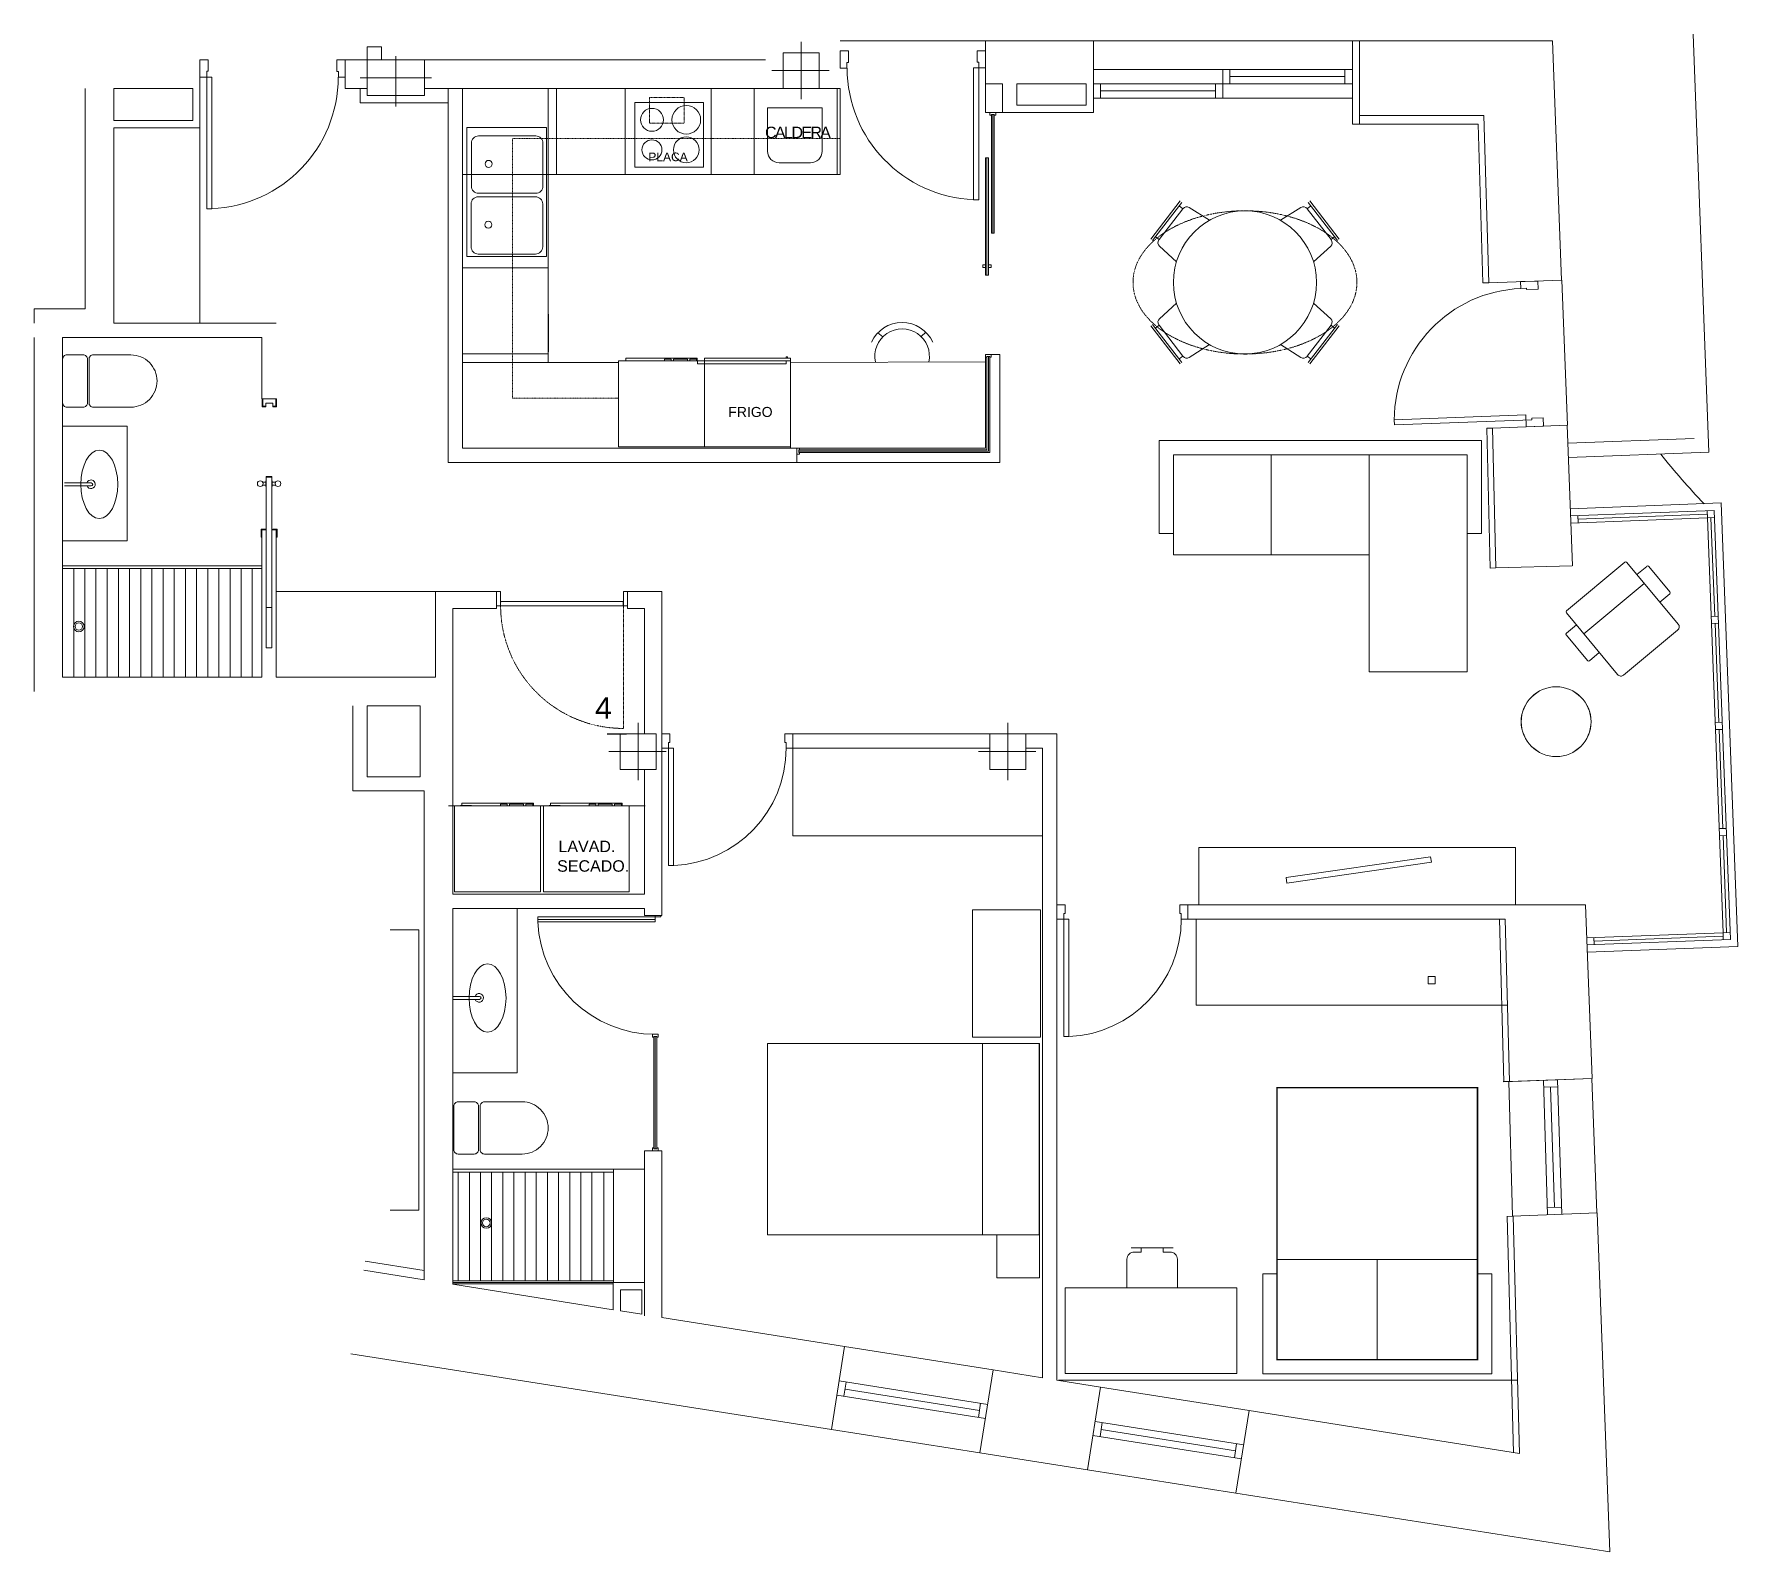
# Model space of a CAD drawing. Header units: millimetres. Extents: x 35844 to 119942, y 7566 to 131569.
# Drawn here: x 102281 to 114182, y 44327 to 54931 of the extents above; entities that cross this region are included whole.
import ezdxf

# ---------------------------------------------------------------- set-up
doc = ezdxf.new("R2010")
doc.units = ezdxf.units.MM
doc.linetypes.add('ACAD_ISO03W100', pattern=[30, 12, -18])
for name, color, linetype, lineweight in [('12. MOB ASEOS+COCINAS', 5, 'Continuous', 9), ('3. Rgst_Paso', 4, 'Continuous', 9), ('5. Re_Secundario_vivienda', 5, 'Continuous', 9), ('6. PROYECCIÓN', 251, 'Continuous', 9), ('cristaleria', 220, 'Continuous', 15), ('ESTR REFORMADO', 1, 'Continuous', 18), ('MURO', 1, 'Continuous', 0), ('MURO MODIF', 1, 'Continuous', 0)]:
    doc.layers.add(name, color=color, linetype=linetype, lineweight=lineweight)
doc.layers.add('16. SUP. ÚTIL', color=11, linetype='Continuous', lineweight=0, plot=False)
for name, color, linetype in [('5. CaSe_RTV', 94, 'Continuous'), ('_mobiliario', 5, 'Continuous'), ('METALISTERIA', 2, 'Continuous'), ('TEXTO', 140, 'Continuous')]:
    doc.layers.add(name, color=color, linetype=linetype)
doc.styles.get("Standard").update_dxf_attribs({"font": 'arial.ttf', "height": 500})
doc.styles.add('texto 2', font='arial.ttf', dxfattribs={"height": 0.06})

msp = doc.modelspace()

# ---------------------------------------------------------------- texts
at = {"layer": '5. CaSe_RTV'}
msp.add_text('4', height=150, dxfattribs=at).set_placement((106200, 50148))
at = {"layer": '_mobiliario', "insert": (106572, 54103), "char_height": 60, "attachment_point": 1, "style": 'texto 2'}
msp.add_mtext_dynamic_manual_height_columns('PLACA', width=48.96, gutter_width=30, heights=[0], dxfattribs=at)
at = {"layer": 'TEXTO', "attachment_point": 1}
for s, insert, char_height in [('{\\T0.75;CALDERA}', (107387, 54284), 80), ('FRIGO', (107130, 52326), 70), ('LAVAD.', (105944, 49296), 80), ('SECADO.', (105935, 49159), 80)]:
    msp.add_mtext_dynamic_manual_height_columns(s, width=130.83, gutter_width=100, heights=[2.07], dxfattribs=dict(at, insert=insert, char_height=char_height))

# ---------------------------------------------------------------- blocks, each defined once
blk = doc.blocks.new('A$C0D012787')
blk.add_lwpolyline([(0.047, 0.08), (0.047, 0.9), (0.082, 0.9), (0.082, 0.08)], close=True)
for points in [[(0.047, 0.08), (0, 0.08), (0, -0.02), (0.057, -0.02), (0.057, 0.04), (0.047, 0.04), (0.047, 0.08)], [(0.868, 0.08), (0.915, 0.08), (0.915, -0.02), (0.858, -0.02), (0.858, 0.04), (0.868, 0.04), (0.868, 0.08)]]:
    blk.add_lwpolyline(points)
blk.add_arc((0.047, 0.08), 0.821, 0.0273, 87.4878)
blk = doc.blocks.new('p')
at = {"layer": 'ESTR REFORMADO', "color": 8}
for points in [[(0, -0.2), (0, 0.2)], [(-0.195, 0), (0.205, 0)]]:
    blk.add_lwpolyline(points, dxfattribs=at)
at = {"layer": 'MURO MODIF'}
blk.add_lwpolyline([(-0.125, -0.125), (-0.125, 0.125), (0.125, 0.125), (0.125, -0.125)], close=True, dxfattribs=at)
blk = doc.blocks.new('A$C6F746D9D')
at = {"linetype": 'ByBlock'}
for p, q in [((0.005, 1.049), (0.125, 1.049)), ((0.005, 1.049), (0.005, 0.991)), ((0.085, 0.991), (0.005, 0.991)), ((1.045, 1.001), (0.085, 1.001)), ((0.085, 1.001), (0.085, 0.991)), ((0.125, 1.049), (0.125, 0.966)), ((0.125, 0.966), (1.045, 0.966)), ((1.045, 0.966), (1.045, 1.001))]:
    blk.add_line(p, q, dxfattribs=at)
blk.add_lwpolyline([(0.086, 0.091), (0.086, 0.081), (0.126, 0.081), (0.126, 0.034), (0.006, 0.034), (0.006, 0.091)], close=True, dxfattribs=at)
blk.add_arc((0.124, 1.003), 0.921, 270.1171, 357.7518)
blk = doc.blocks.new('pilar pantalla')
at = {"layer": '6. PROYECCIÓN'}
for points in [[(0, 0.125), (0, -0.075), (0, -0.225)], [(-0.25, -0.025), (0.15, -0.025), (0.25, -0.025)]]:
    blk.add_lwpolyline(points, dxfattribs=at)
at = {"layer": 'ESTR REFORMADO'}
blk.add_lwpolyline([(-0.2, 0.1), (0.2, 0.1), (0.2, -0.15), (-0.2, -0.15)], close=True, dxfattribs=at)
blk = doc.blocks.new('lavad. i')
for p, q in [((-0.3, -0.65), (-0.3, -0.05)), ((-0.3, -0.05), (0.3, -0.05)), ((0.3, -0.05), (0.3, -0.65)), ((0.3, -0.65), (-0.3, -0.65)), ((-0.26, -0.652, 0), (-0.26, -0.65)), ((-0.26, -0.652, 0), (-0.182, -0.652, 0)), ((-0.25, -0.67, -0.318), (-0.25, -0.652, 0)), ((-0.25, -0.67), (0.25, -0.67)), ((-0.182, -0.652, 0), (-0.182, -0.65)), ((0.02, -0.662), (0.02, -0.65)), ((0.02, -0.662), (0.067, -0.662)), ((0.067, -0.662), (0.067, -0.65)), ((0.083, -0.662), (0.083, -0.65)), ((0.083, -0.662), (0.181, -0.662)), ((0.181, -0.662), (0.181, -0.65)), ((0.197, -0.662), (0.197, -0.65)), ((0.197, -0.662), (0.245, -0.662)), ((0.245, -0.662), (0.245, -0.65)), ((0.25, -0.67), (0.25, -0.65))]:
    blk.add_line(p, q)
blk = doc.blocks.new('frig. i')
for p, q in [((-0.345, -0.05), (0.255, -0.05)), ((-0.345, -0.67), (-0.345, -0.05)), ((0.255, -0.05), (0.255, -0.67)), ((-0.345, -0.65), (0.255, -0.65)), ((-0.345, -0.67), (0.255, -0.67)), ((-0.325, -0.67), (-0.325, -0.68)), ((-0.325, -0.68), (-0.315, -0.68)), ((-0.315, -0.68), (-0.315, -0.67))]:
    blk.add_line(p, q)
blk = doc.blocks.new('WC')
for points in [[(-0.214, -0.183), (-0.477, -0.183, -0.414214), (-0.659, 0), (-0.659, 0, -0.414214), (-0.477, 0.182), (-0.214, 0.182, -0.414214), (-0.184, 0.152), (-0.184, -0.153, -0.414214)], [(-0.143, -0.183), (-0.03, -0.183, 0.414214), (0, -0.153), (0, 0.152, 0.414214), (-0.03, 0.182), (-0.143, 0.182, 0.414214), (-0.173, 0.152), (-0.173, -0.153, 0.414214)]]:
    blk.add_lwpolyline(points, format="xyb", close=True)
blk = doc.blocks.new('inodoro')
at = {"rotation": 179.9999999999821}
blk.add_blockref('WC', (0, 0.1525), dxfattribs=at)

# ---------------------------------------------------------------- linework, layer by layer
at = {"layer": '12. MOB ASEOS+COCINAS'}
for p, q in [((105873, 54551), (105873, 53951)), ((105931, 54551), (105931, 53951)), ((106411, 54551), (106411, 53951)), ((107011, 54551), (107011, 53951)), ((107311, 54551), (107311, 53951)), ((107891, 54551), (107891, 53951)), ((107911, 54551), (107911, 53951)), ((105873, 53591), (105873, 54322)), ((105273, 53951), (106373, 53951)), ((105998, 53951), (105873, 53951)), ((105873, 53951), (106323, 53951)), ((105873, 53951), (106323, 53951)), ((105873, 53951), (106323, 53951)), ((106323, 53951), (107911, 53951)), ((107581, 53951), (106381, 53951)), ((106393, 53951), (107891, 53951)), ((107791, 53951), (106891, 53951)), ((107811, 53951), (107211, 53951)), ((107901, 53951), (107581, 53951)), ((107911, 53951), (107891, 53951)), ((105873, 53822), (105873, 53362)), ((105873, 53362), (105873, 53240)), ((105273, 53297), (105873, 53297)), ((105873, 53240), (105874, 52710)), ((105873, 52730), (105873, 53180)), ((105873, 52730), (105873, 52637)), ((105273, 52697), (105873, 52697)), ((105273, 52637), (106344, 52637)), ((105874, 52637), (105894, 52637)), ((106344, 52637), (106364, 52637)), ((106914, 52647), (107534, 52647)), ((106914, 52627), (106914, 52647)), ((107534, 52627), (106914, 52627)), ((107534, 52647), (107534, 52627)), ((107564, 52637), (108927, 52641)), ((107564, 52037), (107564, 52637)), ((106344, 52387), (106364, 52387)), ((102931, 52191), (102481, 52191)), ((102931, 51391), (102931, 52191)), ((102681, 51795), (102494, 51795)), ((102681, 51775), (102494, 51775)), ((102931, 51391), (102481, 51391)), ((102481, 51217), (103514, 51217)), ((103494, 51197), (102481, 51197)), ((102559, 50437), (102559, 51197)), ((102637, 50437), (102637, 51197)), ((102712, 50437), (102712, 51197)), ((102793, 50437), (102793, 51197)), ((102871, 50437), (102871, 51197)), ((102949, 50437), (102949, 51197)), ((103027, 50437), (103027, 51197)), ((103104, 50437), (103104, 51197)), ((103182, 50437), (103182, 51197)), ((103260, 51197), (103260, 50437)), ((103338, 50437), (103338, 51197)), ((103416, 50437), (103416, 51197)), ((103416, 50437), (103416, 51197)), ((103494, 50437), (103494, 51197)), ((103494, 51197), (103873, 51197)), ((103494, 50437), (103494, 51197)), ((103514, 51217), (103873, 51217)), ((103572, 51197), (103572, 50437)), ((103650, 50437), (103650, 51197)), ((103728, 50437), (103728, 51197)), ((103805, 50437), (103805, 51197)), ((105799, 49539), (106399, 49539)), ((106399, 49539), (106549, 49539)), ((105656, 47675), (105656, 48822)), ((105393, 48207), (105206, 48207)), ((105393, 48187), (105206, 48187)), ((105656, 47675), (105206, 47675)), ((106546, 47000), (105206, 47000)), ((105448, 46980), (105206, 46980)), ((106328, 46980), (105206, 46980)), ((105244, 46980), (105244, 46220)), ((105322, 46980), (105322, 46220)), ((105400, 46980), (105400, 46220)), ((105477, 46980), (105477, 46220)), ((105555, 46980), (105555, 46220)), ((105633, 46980), (105633, 46220)), ((105711, 46980), (105711, 46220)), ((105789, 46980), (105789, 46220)), ((105867, 46980), (105867, 46220)), ((105945, 46220), (105945, 46980)), ((106023, 46980), (106023, 46220)), ((106100, 46220), (106100, 46980)), ((106178, 46980), (106178, 46220)), ((106261, 46980), (106261, 46220)), ((106328, 46208), (106328, 47000)), ((106328, 47000), (106546, 47000)), ((106328, 46220), (105206, 46220)), ((105206, 46200), (106328, 46200))]:
    msp.add_line(p, q, dxfattribs=at)
at = {"layer": '12. MOB ASEOS+COCINAS', "linetype": 'ACAD_ISO03W100', "ltscale": 0.009}
for p, q in [((107911, 54201), (105623, 54201)), ((105623, 54201), (105623, 52387)), ((105623, 52387), (106344, 52387))]:
    msp.add_line(p, q, dxfattribs=at)
at = {"layer": '12. MOB ASEOS+COCINAS'}
for points in [[(106957, 54452), (106957, 54002), (106477, 54002), (106477, 54452)], [(105305, 54278), (105861, 54278), (105861, 53378), (105305, 53378)]]:
    msp.add_lwpolyline(points, close=True, dxfattribs=at)
at = {"layer": '12. MOB ASEOS+COCINAS', "linetype": 'ACAD_ISO03W100', "ltscale": 0.002}
msp.add_lwpolyline([(106581, 54488), (106822, 54488), (106822, 54309), (106581, 54309)], close=True, dxfattribs=at)
at = {"layer": '12. MOB ASEOS+COCINAS'}
for points in [[(107705, 54032), (107485, 54032, -0.414214), (107405, 54112), (107405, 54415), (107785, 54415), (107785, 54112, -0.414214)], [(105836, 54169), (105836, 53869, -0.414214), (105786, 53819), (105386, 53819, -0.414214), (105336, 53869), (105336, 54169, -0.414214), (105386, 54219), (105786, 54219, -0.414214)], [(105834, 53744), (105834, 53444, -0.414214), (105784, 53394), (105384, 53394, -0.414214), (105334, 53444), (105334, 53744, -0.414214), (105384, 53794), (105784, 53794, -0.414214)]]:
    msp.add_lwpolyline(points, format="xyb", close=True, dxfattribs=at)
msp.add_lwpolyline([(107289, 53951), (105998, 53951)], dxfattribs=at)
for centre, radius in [((106597, 54332), 80), ((106837, 54332), 100), ((106597, 54122), 70), ((106837, 54122), 90), ((105456, 54024), 24.7), ((105454, 53599), 24.7), ((102594, 50792), 37), ((102594, 50792), 26.4), ((105440, 46625), 37), ((105440, 46625), 26.4)]:
    msp.add_circle(centre, radius, dxfattribs=at)
for centre, radius, start, end in [((102679, 51786), 30, 201.5735, 162.6041), ((102681, 51785), 10, 270, 90), ((105390, 48198), 30, 201.5735, 162.6041), ((105393, 48197), 10, 270, 90)]:
    msp.add_arc(centre, radius, start, end, dxfattribs=at)
for centre in [(102737, 51785), (105449, 48196)]:
    msp.add_ellipse(centre, major_axis=(0, 239), ratio=0.538824, dxfattribs=at)
at = {"layer": '16. SUP. ÚTIL'}
msp.add_line((105777, 49539), (105177, 49539), dxfattribs=at)
at = {"layer": '3. Rgst_Paso'}
for p, q in [((111487, 54684), (109680, 54684)), ((110584, 54584), (110584, 54684)), ((110634, 54584), (110634, 54684)), ((111437, 54634), (110634, 54634)), ((111437, 54584), (111437, 54684)), ((111487, 54584), (109680, 54584)), ((111487, 54584), (109680, 54584)), ((109730, 54484), (109730, 54584)), ((110534, 54534), (109730, 54534)), ((110534, 54484), (110534, 54584)), ((110584, 54484), (110584, 54584)), ((111487, 54484), (109680, 54484)), ((108968, 54384), (108958, 54384)), ((108958, 54384), (108958, 54364)), ((108958, 54384), (108998, 54384)), ((108958, 54364), (108968, 54364)), ((108988, 54384), (108968, 54384)), ((108968, 54364), (108968, 54369)), ((108968, 54369), (108988, 54369)), ((108968, 54364), (108968, 53540)), ((108978, 54369), (108978, 53540)), ((108988, 54384), (108998, 54384)), ((108988, 54369), (108988, 54364)), ((108998, 54364), (108988, 54364)), ((108988, 54364), (108988, 53540)), ((108998, 54384), (108998, 54364)), ((108927, 54066), (108947, 54066)), ((108927, 54066), (108927, 53714)), ((108937, 54066), (108937, 53246)), ((108947, 54066), (108947, 53246)), ((108927, 53714), (108927, 53246)), ((108968, 53540), (108988, 53540)), ((108907, 53299), (108907, 53319)), ((108907, 53319), (108927, 53319)), ((108947, 53299), (108947, 53319)), ((108947, 53319), (108967, 53319)), ((108967, 53299), (108967, 53319)), ((108927, 53299), (108907, 53299)), ((108927, 53246), (108947, 53246)), ((108967, 53299), (108947, 53299)), ((108927, 52693), (109027, 52693)), ((109027, 52693), (108927, 52693)), ((108937, 52693), (108927, 52693)), ((108927, 52693), (108927, 52673)), ((108927, 52693), (109027, 52693)), ((108927, 52673), (108937, 52673)), ((108927, 52588), (108927, 52673)), ((108937, 52693), (108957, 52693)), ((108957, 52678), (108937, 52678)), ((108937, 52678), (108937, 52673)), ((108937, 52678), (108937, 52027)), ((108947, 52678), (108947, 52017)), ((108957, 52693), (108967, 52693)), ((108957, 52673), (108957, 52678)), ((108957, 52678), (108957, 52007)), ((108967, 52673), (108957, 52673)), ((108967, 52693), (108967, 52673)), ((109027, 52693), (109027, 52588)), ((108927, 52588), (108927, 52037)), ((109027, 52588), (109027, 51937)), ((103874, 52327), (103874, 52382)), ((103879, 52332), (103879, 52382)), ((103879, 52332), (103879, 52382)), ((103969, 52332), (103969, 52382)), ((103969, 52332), (103969, 52382)), ((103974, 52327), (103974, 52382)), ((103899, 52327), (103874, 52327)), ((103899, 52332), (103879, 52332)), ((103899, 52332), (103899, 52352)), ((103949, 52352), (103899, 52352)), ((103899, 52332), (103899, 52327)), ((103949, 52332), (103949, 52352)), ((103949, 52332), (103949, 52327)), ((103969, 52332), (103949, 52332)), ((103969, 52332), (103949, 52332)), ((103974, 52327), (103949, 52327)), ((107608, 52037), (107628, 52037)), ((107628, 52027), (107623, 52027)), ((107623, 52027), (107623, 52007)), ((107623, 52027), (108937, 52027)), ((107623, 52017), (108947, 52017)), ((107623, 52007), (107628, 52007)), ((107628, 52037), (107628, 52027)), ((108927, 52037), (107628, 52037)), ((107628, 51997), (107628, 52007)), ((107628, 52007), (108089, 52007)), ((108089, 52007), (108957, 52007)), ((107608, 51997), (107628, 51997)), ((107608, 51937), (109027, 51937)), ((103901, 51800), (103879, 51800)), ((103901, 51780), (103879, 51780)), ((103903, 51810), (103901, 51810)), ((103901, 51770), (103901, 51810)), ((103903, 51770), (103901, 51770)), ((103903, 51835), (103903, 51840)), ((103943, 51840), (103903, 51840)), ((103943, 51835), (103903, 51835)), ((103943, 51835), (103943, 51840)), ((103943, 51810), (103945, 51810)), ((103943, 51770), (103945, 51770)), ((103945, 51770), (103945, 51810)), ((103945, 51800), (103968, 51800)), ((103945, 51780), (103968, 51780)), ((113969, 51551), (113967, 51601)), ((113969, 51551), (114019, 51553)), ((103868, 51472), (103868, 51417)), ((103898, 51472), (103868, 51472)), ((103868, 51417), (103873, 51417)), ((103898, 51467), (103873, 51467)), ((103873, 51467), (103873, 51417)), ((103873, 51467), (103873, 51417)), ((103898, 51467), (103898, 51472)), ((103979, 51472), (103948, 51472)), ((103948, 51467), (103948, 51472)), ((103968, 51467), (103948, 51467)), ((103973, 51467), (103948, 51467)), ((103973, 51467), (103973, 51417)), ((103973, 51467), (103973, 51417)), ((103979, 51472), (103979, 51417)), ((114045, 50865), (113995, 50863)), ((114047, 50815), (113997, 50814)), ((114073, 50123), (114023, 50122)), ((114075, 50073), (114025, 50072)), ((114101, 49381), (114051, 49380)), ((114103, 49331), (114053, 49330)), ((106620, 48746), (105800, 48746)), ((106620, 48763), (106620, 48772)), ((106620, 48763), (106660, 48763)), ((106660, 48763), (106660, 48772)), ((114078, 48653), (114128, 48655)), ((114078, 48653), (114080, 48603)), ((106610, 47943), (106600, 47943)), ((106600, 47943), (106600, 47923)), ((106600, 47923), (106610, 47923)), ((106600, 47923), (106610, 47923)), ((106610, 47943), (106630, 47943)), ((106630, 47928), (106610, 47928)), ((106610, 47928), (106610, 47923)), ((106610, 47928), (106610, 47144)), ((106620, 47144), (106620, 47928)), ((106630, 47943), (106640, 47943)), ((106630, 47923), (106630, 47928)), ((106630, 47149), (106630, 47928)), ((106640, 47923), (106630, 47923)), ((106640, 47923), (106630, 47923)), ((106640, 47943), (106640, 47923)), ((112823, 47623), (112853, 46682)), ((112923, 47626), (112953, 46686)), ((112924, 47576), (112824, 47573)), ((112874, 47574), (112901, 46734)), ((106600, 47129), (106600, 47149)), ((106600, 47149), (106610, 47149)), ((106610, 47129), (106600, 47129)), ((106610, 47144), (106610, 47149)), ((106630, 47144), (106610, 47144)), ((106610, 47129), (106630, 47129)), ((106630, 47149), (106630, 47144)), ((106630, 47149), (106640, 47149)), ((106630, 47129), (106640, 47129)), ((106640, 47129), (106640, 47149)), ((112951, 46736), (112851, 46732)), ((107905, 45522), (108942, 45358)), ((107954, 45514), (107938, 45415)), ((107946, 45465), (108885, 45316)), ((107889, 45423), (108926, 45259)), ((108877, 45267), (108892, 45366)), ((109693, 45239), (110730, 45076)), ((109742, 45232), (109727, 45133)), ((109677, 45141), (110714, 44977)), ((109734, 45182), (110672, 45034)), ((110680, 45083), (110665, 44985))]:
    msp.add_line(p, q, dxfattribs=at)
at = {"layer": '3. Rgst_Paso', "ltscale": 0.02}
msp.add_line((103979, 51417), (103973, 51417), dxfattribs=at)
msp.add_lwpolyline([(103943, 50925), (103943, 51835), (103903, 51835), (103903, 50925)], close=True, dxfattribs=at)
at = {"layer": '3. Rgst_Paso'}
for points in [[(113014, 51565), (114017, 51603), (114130, 48605), (113127, 48567)], [(113016, 51515), (113969, 51551), (114078, 48653), (113125, 48617)], [(113066, 51517), (113064, 51567)], [(113065, 51542), (113968, 51576)], [(113994, 51552), (114020, 50864)], [(105511, 51037), (105540, 51037), (105540, 50937), (105511, 50937)], [(106426, 51037), (106398, 51037), (106398, 50937), (106426, 50937)], [(114022, 50814), (114048, 50122)], [(114050, 50073), (114076, 49381)], [(114078, 49331), (114103, 48654)], [(113177, 48569), (113175, 48619)], [(114079, 48628), (113176, 48594)]]:
    msp.add_lwpolyline(points, dxfattribs=at)
for points in [[(105540, 50967), (106397, 50967), (106397, 50937), (105540, 50937)], [(106620, 48763), (105800, 48763), (105800, 48728), (106620, 48728)]]:
    msp.add_lwpolyline(points, close=True, dxfattribs=at)
for centre in [(103861, 51790), (103985, 51790)]:
    msp.add_circle(centre, 20, dxfattribs=at)
msp.add_arc((106620, 48764), 821, 182.5122, 269.9727, dxfattribs=at)
at = {"layer": '5. CaSe_RTV'}
msp.add_line((106420, 50041), (106285, 50041), dxfattribs=at)
at = {"layer": '5. Re_Secundario_vivienda'}
for p, q in [((102639, 54422), (102639, 54422)), ((103439, 52911), (103439, 54277)), ((107289, 53951), (107811, 53951)), ((110081, 53499), (110286, 53765)), ((110094, 53489), (110299, 53755)), ((110139, 53495), (110305, 53711)), ((110305, 53711), (110279, 53730)), ((110306, 53713), (110305, 53711)), ((110491, 53630), (110349, 53720)), ((110988, 53630), (111130, 53720)), ((111173, 53713), (111174, 53711)), ((111174, 53711), (111200, 53730)), ((111340, 53495), (111174, 53711)), ((111385, 53489), (111180, 53755)), ((111397, 53499), (111193, 53765)), ((110139, 53495), (110114, 53514)), ((110137, 53493), (110139, 53495)), ((110261, 53340), (110141, 53449)), ((111218, 53340), (111338, 53449)), ((111340, 53495), (111365, 53514)), ((111341, 53493), (111340, 53495)), ((110261, 53052), (110141, 52942)), ((111218, 53052), (111338, 52942)), ((108209, 52815), (108174, 52844)), ((108478, 52817), (108510, 52848)), ((110081, 52893), (110286, 52627)), ((110094, 52903), (110299, 52636)), ((110139, 52897), (110114, 52877)), ((110137, 52899), (110139, 52897)), ((110139, 52897), (110305, 52681)), ((111340, 52897), (111174, 52681)), ((111385, 52903), (111180, 52636)), ((111397, 52893), (111193, 52627)), ((111341, 52899), (111340, 52897)), ((111340, 52897), (111365, 52877)), ((110491, 52762), (110349, 52671)), ((110988, 52762), (111130, 52671)), ((110305, 52681), (110279, 52662)), ((110306, 52679), (110305, 52681)), ((111173, 52679), (111174, 52681)), ((111174, 52681), (111200, 52662)), ((110140, 51442), (110140, 52092)), ((110140, 51442), (110140, 51992)), ((110240, 51292), (110240, 51992)), ((110240, 51292), (110240, 51992)), ((110240, 51292), (110240, 51992)), ((110923, 51992), (110923, 51292)), ((111607, 51992), (111607, 51292)), ((112291, 51992), (112291, 51292)), ((110240, 51442), (110140, 51442)), ((112391, 51442), (112291, 51442)), ((111607, 51292), (110240, 51292)), ((110240, 51292), (111091, 51292)), ((112291, 51292), (112291, 50475)), ((112985, 50902), (113393, 51241)), ((113407, 51239), (113765, 50809)), ((113477, 51155), (113546, 51212)), ((113560, 51211), (113707, 51034)), ((113105, 50741), (113528, 51093)), ((105086, 51037), (103973, 51037)), ((113706, 51020), (113637, 50963)), ((113342, 50457), (112984, 50888)), ((112984, 50731), (113131, 50555)), ((113054, 50803), (112985, 50745)), ((113761, 50767), (113384, 50453)), ((113145, 50553), (113214, 50611)), ((112291, 50475), (111607, 50475)), ((107581, 49942), (107581, 49329)), ((107581, 49329), (109326, 49329)), ((110398, 48747), (110398, 48147)), ((104969, 48674), (104769, 48674)), ((104969, 48674), (104769, 48674)), ((104969, 46714), (104969, 48674)), ((110398, 48147), (112573, 48147)), ((107405, 46541), (107405, 47879)), ((107405, 47879), (109305, 47879)), ((108906, 47880), (108906, 46541)), ((104969, 46714), (104769, 46714)), ((104969, 46714), (104769, 46714)), ((109305, 46541), (107405, 46541)), ((110015, 46452), (109945, 46452)), ((110015, 46422), (110015, 46452)), ((110015, 46452), (110167, 46452)), ((110167, 46422), (110167, 46452)), ((110167, 46452), (110237, 46452)), ((110963, 45670), (110963, 46370)), ((111663, 45670), (111663, 46370)), ((112363, 45670), (112363, 46370)), ((105206, 46210), (106327, 46210)), ((110963, 46270), (110863, 46270)), ((110863, 45570), (110863, 46270)), ((112463, 46270), (112363, 46270)), ((112463, 46270), (112463, 45570)), ((109436, 45526), (112643, 45526))]:
    msp.add_line(p, q, dxfattribs=at)
at = {"layer": '5. Re_Secundario_vivienda', "flags": 128}
for points in [[(112391, 51442), (112391, 52092), (110140, 52092)], [(112291, 51992), (110240, 51992)]]:
    msp.add_lwpolyline(points, dxfattribs=at)
at = {"layer": '5. Re_Secundario_vivienda'}
for points in [[(111607, 51292), (111607, 50475)], [(110417, 48847), (110417, 49247), (112629, 49247)], [(112629, 48847), (112629, 49247)], [(110963, 46370), (112363, 46370), (112363, 46370)], [(112463, 45570), (110963, 45570), (110863, 45570)]]:
    msp.add_lwpolyline(points, dxfattribs=at)
for points in [[(112036, 49183), (111026, 49038), (111032, 49000), (112041, 49145)], [(109310, 48813), (108836, 48813), (108836, 47924), (109310, 47924)], [(109305, 46241), (109005, 46241), (109005, 46541), (109305, 46541)], [(110682, 46173), (110682, 45573), (109482, 45573), (109482, 46173)]]:
    msp.add_lwpolyline(points, close=True, dxfattribs=at)
for points in [[(109915, 46173), (109915, 46372, -0.414214), (109965, 46422), (110015, 46422)], [(110167, 46422), (110217, 46422, -0.414214), (110267, 46372), (110267, 46173)]]:
    msp.add_lwpolyline(points, format="xyb", dxfattribs=at)
for centre, radius in [((110739, 53196), 500), ((112912, 50127), 244), ((112913, 50127), 244)]:
    msp.add_circle(centre, radius, dxfattribs=at)
for centre, radius, start, end in [((110332, 53693), 32, 57.5931, 142.5135), ((111147, 53693), 32, 37.4865, 122.4069), ((110163, 53473), 32, 142.5135, 227.4339), ((111316, 53473), 32, 312.5661, 37.4865), ((108344, 52680), 236, 24.6124, 155.3876), ((108344, 52680), 191, 347.7002, 192.2998), ((110163, 52919), 32, 132.5661, 217.4865), ((111316, 52919), 32, 322.5135, 47.4339), ((110332, 52698), 32, 217.4865, 302.4069), ((111147, 52698), 32, 237.5931, 322.5135), ((113399, 51233), 10, 39.7714, 129.7714), ((113553, 51205), 10, 39.7714, 129.7714), ((113700, 51028), 10, 309.7714, 39.7714), ((112992, 50894), 10, 129.7714, 219.7714), ((112991, 50738), 10, 129.7714, 219.7714), ((113742, 50790), 30, 309.7714, 39.7714), ((113139, 50561), 10, 219.7714, 309.7714), ((113365, 50476), 30, 219.7714, 309.7714)]:
    msp.add_arc(centre, radius, start, end, dxfattribs=at)
at = {"layer": '5. Re_Secundario_vivienda', "linetype": 'ACAD_ISO03W100', "ltscale": 0.002}
msp.add_ellipse((110739, 53196), major_axis=(782, 0), ratio=0.639731, dxfattribs=at)
at = {"layer": '6. PROYECCIÓN'}
for p, q in [((108927, 54884), (107912, 54884)), ((111489, 54884), (109680, 54884)), ((112991, 52198), (112952, 53212)), ((112608, 46673), (112583, 47614)), ((113162, 47634), (113197, 46695)), ((107943, 45762), (108980, 45599)), ((110768, 45315), (109731, 45479)), ((108888, 45019), (107851, 45182)), ((110676, 44738), (109639, 44901))]:
    msp.add_line(p, q, dxfattribs=at)
at = {"layer": '6. PROYECCIÓN', "linetype": 'ACAD_ISO03W100', "ltscale": 0.005}
msp.add_line((106398, 51007), (106398, 50080), dxfattribs=at)
at = {"layer": '6. PROYECCIÓN'}
msp.add_lwpolyline([(113643, 51997, 0.0257), (113946, 51650, 0.0257)], format="xyb", dxfattribs=at)
msp.add_lwpolyline([(113012, 51615), (114065, 51655), (114182, 48557), (113129, 48517)], dxfattribs=at)
at = {"layer": '6. PROYECCIÓN', "linetype": 'ACAD_ISO03W100', "ltscale": 0.001, "const_width": 10}
msp.add_lwpolyline([(112363, 45670), (112363, 47570), (110963, 47570), (110963, 45670)], close=True, dxfattribs=at)
at = {"layer": '6. PROYECCIÓN', "linetype": 'ACAD_ISO03W100', "ltscale": 0.005}
msp.add_arc((106397, 50937), 857, 177.995, 270.0151, dxfattribs=at)
at = {"layer": '_mobiliario'}
msp.add_line((109305, 46541), (109305, 47879), dxfattribs=at)
at = {"layer": 'cristaleria'}
for p, q in [((107608, 52027), (107608, 52037)), ((107608, 51997), (107608, 52037)), ((107608, 52007), (107608, 52027)), ((107608, 52007), (107608, 51997))]:
    msp.add_line(p, q, dxfattribs=at)
at = {"layer": 'METALISTERIA'}
for p, q in [((103874, 52382), (103879, 52382)), ((103969, 52382), (103974, 52382))]:
    msp.add_line(p, q, dxfattribs=at)
at = {"layer": 'MURO'}
for p, q in [((109680, 54884), (108904, 54884)), ((108927, 54884), (108927, 54384)), ((109680, 54884), (109680, 54584)), ((111539, 54884), (111539, 54363)), ((103439, 54277), (103439, 54751)), ((104454, 54751), (104454, 54682)), ((107389, 54751), (104454, 54751)), ((104454, 54751), (104454, 54551)), ((104608, 54751), (104608, 54841)), ((104608, 54841), (104708, 54841)), ((104708, 54841), (104708, 54751)), ((102639, 53011), (102639, 54551)), ((104608, 54551), (104454, 54551)), ((107911, 54551), (105008, 54551)), ((105173, 54551), (105173, 51937)), ((105273, 54551), (105273, 52037)), ((109045, 54584), (108927, 54584)), ((109045, 54584), (109045, 54384)), ((102839, 52911), (102839, 54277)), ((103439, 54277), (102839, 54277)), ((109145, 54384), (108927, 54384)), ((109045, 54384), (108927, 54384)), ((108998, 54384), (108958, 54384)), ((108998, 54384), (109045, 54384)), ((111539, 54363), (111539, 54301)), ((112952, 53212), (112442, 53193)), ((112442, 53193), (112401, 53192)), ((102281, 53011), (102639, 53011)), ((102839, 52911), (103973, 52911)), ((102481, 52811), (103873, 52811)), ((103873, 52811), (103873, 52382)), ((103974, 52382), (103873, 52382)), ((112469, 52178), (112428, 52177)), ((112991, 52198), (112469, 52178)), ((107608, 52037), (105273, 52037)), ((107608, 52037), (107608, 51937)), ((113876, 52106), (112994, 52073)), ((113979, 52010), (112998, 51973)), ((107608, 51937), (105173, 51937)), ((107608, 51997), (107608, 51937)), ((103873, 50437), (103873, 51467)), ((103903, 51467), (103873, 51467)), ((103973, 51467), (103943, 51467)), ((103973, 51467), (103973, 50437)), ((112492, 51201), (112451, 51200)), ((113024, 51215), (112492, 51201)), ((105086, 51037), (105086, 50437)), ((105511, 50917), (105511, 51037)), ((106426, 50917), (106426, 51037)), ((106666, 51037), (106666, 48772)), ((105206, 50917), (105206, 48922)), ((106546, 50917), (106546, 50043)), ((102481, 50437), (103873, 50437)), ((103973, 50437), (105086, 50437)), ((107581, 50043), (109426, 50043)), ((107581, 50043), (107581, 49943)), ((109426, 50043), (109426, 45527)), ((107581, 49942), (108958, 49943)), ((109208, 49943), (109326, 49943)), ((109326, 49943), (109326, 45543)), ((106546, 49793), (106546, 48922)), ((105006, 49643), (105006, 46227)), ((105206, 48922), (106546, 48922)), ((105206, 48822), (105206, 46197)), ((105206, 48822), (106546, 48822)), ((106546, 48772), (106546, 48822)), ((110341, 48847), (113117, 48847)), ((110341, 48847), (110341, 48747)), ((106546, 48772), (106666, 48772)), ((110341, 48747), (112557, 48747)), ((112546, 47611), (113163, 47634)), ((113163, 47634), (112583, 47614)), ((106546, 47129), (106546, 46210)), ((106546, 47129), (106546, 45977)), ((106546, 47129), (106666, 47129)), ((106666, 47129), (106666, 45965)), ((113198, 46695), (112608, 46673)), ((106327, 46210), (106327, 46019)), ((106327, 46210), (106546, 46210)), ((107943, 45762), (107851, 45182)), ((108888, 45019), (108980, 45598)), ((109731, 45479), (109639, 44901)), ((110768, 45315), (110676, 44738))]:
    msp.add_line(p, q, dxfattribs=at)
for points in [[(111539, 54884), (111489, 54884), (111489, 54301), (111539, 54301)], [(112951, 53212), (112888, 54884), (111539, 54884)], [(113979, 52010), (113869, 54931)], [(105173, 54458), (105173, 54451), (104558, 54451), (104558, 54551)], [(109680, 54584), (109680, 54384), (109145, 54384)], [(111539, 54363), (112407, 54363), (112442, 53193)], [(112401, 53192), (112368, 54301), (111539, 54301)], [(102281, 53011), (102281, 52911)], [(102281, 52811), (102281, 50337)], [(102481, 52811), (102481, 50437)], [(112451, 51200), (112428, 52177)], [(112469, 52178), (112492, 51201)], [(113027, 51215), (112990, 52198)], [(103943, 51467), (103943, 50643), (103903, 50643), (103903, 51467)], [(105086, 51037), (105511, 51037)], [(106426, 51037), (106666, 51037)], [(105206, 50917), (105511, 50917)], [(106426, 50917), (106546, 50917)], [(105006, 49643), (104507, 49643), (104507, 50237)], [(113163, 47634), (113117, 48847)], [(112546, 47611), (112516, 48747)], [(112557, 48747), (112587, 47613)], [(112542, 47613), (112583, 47614)], [(110676, 44738), (113288, 44327), (113198, 46695)], [(112612, 46673), (112656, 45015), (110768, 45315)], [(112567, 46671), (112608, 46673)], [(112615, 45022), (112571, 46671)], [(105006, 46227), (104585, 46296)], [(104594, 46358), (105006, 46292)], [(106327, 46019), (105206, 46197)], [(107943, 45762), (106666, 45965)], [(104493, 45711), (107851, 45182)], [(109326, 45543), (108980, 45598)], [(109731, 45479), (109426, 45527)], [(108888, 45019), (109639, 44901)]]:
    msp.add_lwpolyline(points, dxfattribs=at)
for points in [[(102839, 54551), (102839, 54327), (103390, 54327), (103390, 54551)], [(109145, 54584), (109630, 54584), (109630, 54434), (109145, 54434)], [(104607, 50237), (104977, 50237), (104977, 49743), (104607, 49743)], [(112018, 48346), (112068, 48346), (112068, 48296), (112018, 48296)], [(106527, 46157), (106527, 45988), (106377, 46012), (106377, 46157)]]:
    msp.add_lwpolyline(points, close=True, dxfattribs=at)

# ---------------------------------------------------------------- block references
at = {"layer": '12. MOB ASEOS+COCINAS'}
for name, p, xscale, yscale, zscale, rotation in [('inodoro', (102481, 52660), -999.9999999999991, 1000, 1000, 180.005899260175), ('lavad. i', (106664, 51997), -999.9999999999993, 1000, 1000, 180.0058992601863), ('frig. i', (107219, 51997), 1000.000000000001, 1000.000000000001, 1000.000000000001, 179.9999994972209), ('lavad. i', (105519, 48889), -999.9999999999993, 1000, 1000, 180.0058992601863), ('lavad. i', (106139, 48889), -999.9999999999993, 1000, 1000, 180.0058992601863)]:
    msp.add_blockref(name, p, dxfattribs=dict(at, xscale=xscale, yscale=yscale, zscale=zscale, rotation=rotation))
at = {"layer": '12. MOB ASEOS+COCINAS', "xscale": 1000, "yscale": 1000, "zscale": 1000}
msp.add_blockref('inodoro', (105213, 47136), dxfattribs=at)
at = {"layer": '3. Rgst_Paso'}
for name, p, xscale, yscale, zscale, rotation in [('A$C6F746D9D', (104488, 54756), -1000.000000000001, 1000, 1000, 89.99999949722154), ('A$C6F746D9D', (107878, 54819), 1000, 1000, 1000, 269.9999999235014), ('A$C6F746D9D', (112789, 53240), 999.9999999999998, 999.9999999999998, 999.9999999999998, 182.1690362784291), ('A$C0D012787', (106666, 50022), -1000, 1000, 1000, 180.0058992602115), ('A$C0D012787', (109426, 48827), -1000, 1000, 1000, 180)]:
    msp.add_blockref(name, p, dxfattribs=dict(at, xscale=xscale, yscale=yscale, zscale=zscale, rotation=rotation))
at = {"layer": 'MURO', "xscale": 1000.000000000001, "yscale": 1000.000000000001, "zscale": 1000.000000000001}
for name, p, rotation in [('p', (107639, 54676), 179.999999493517), ('pilar pantalla', (104808, 54651), 359.9999994972216), ('p', (106501, 49918), 179.999999493517), ('p', (109083, 49918), 179.999999493517)]:
    msp.add_blockref(name, p, dxfattribs=dict(at, rotation=rotation))

msp.set_redraw_order([(e.dxf.handle, doc.entitydb.next_handle()) for e in msp.query("TEXT MTEXT ATTDEF DIMENSION ARC_DIMENSION")])  # texts and dimensions are drawn at this point

doc.saveas('drawing.dxf')
